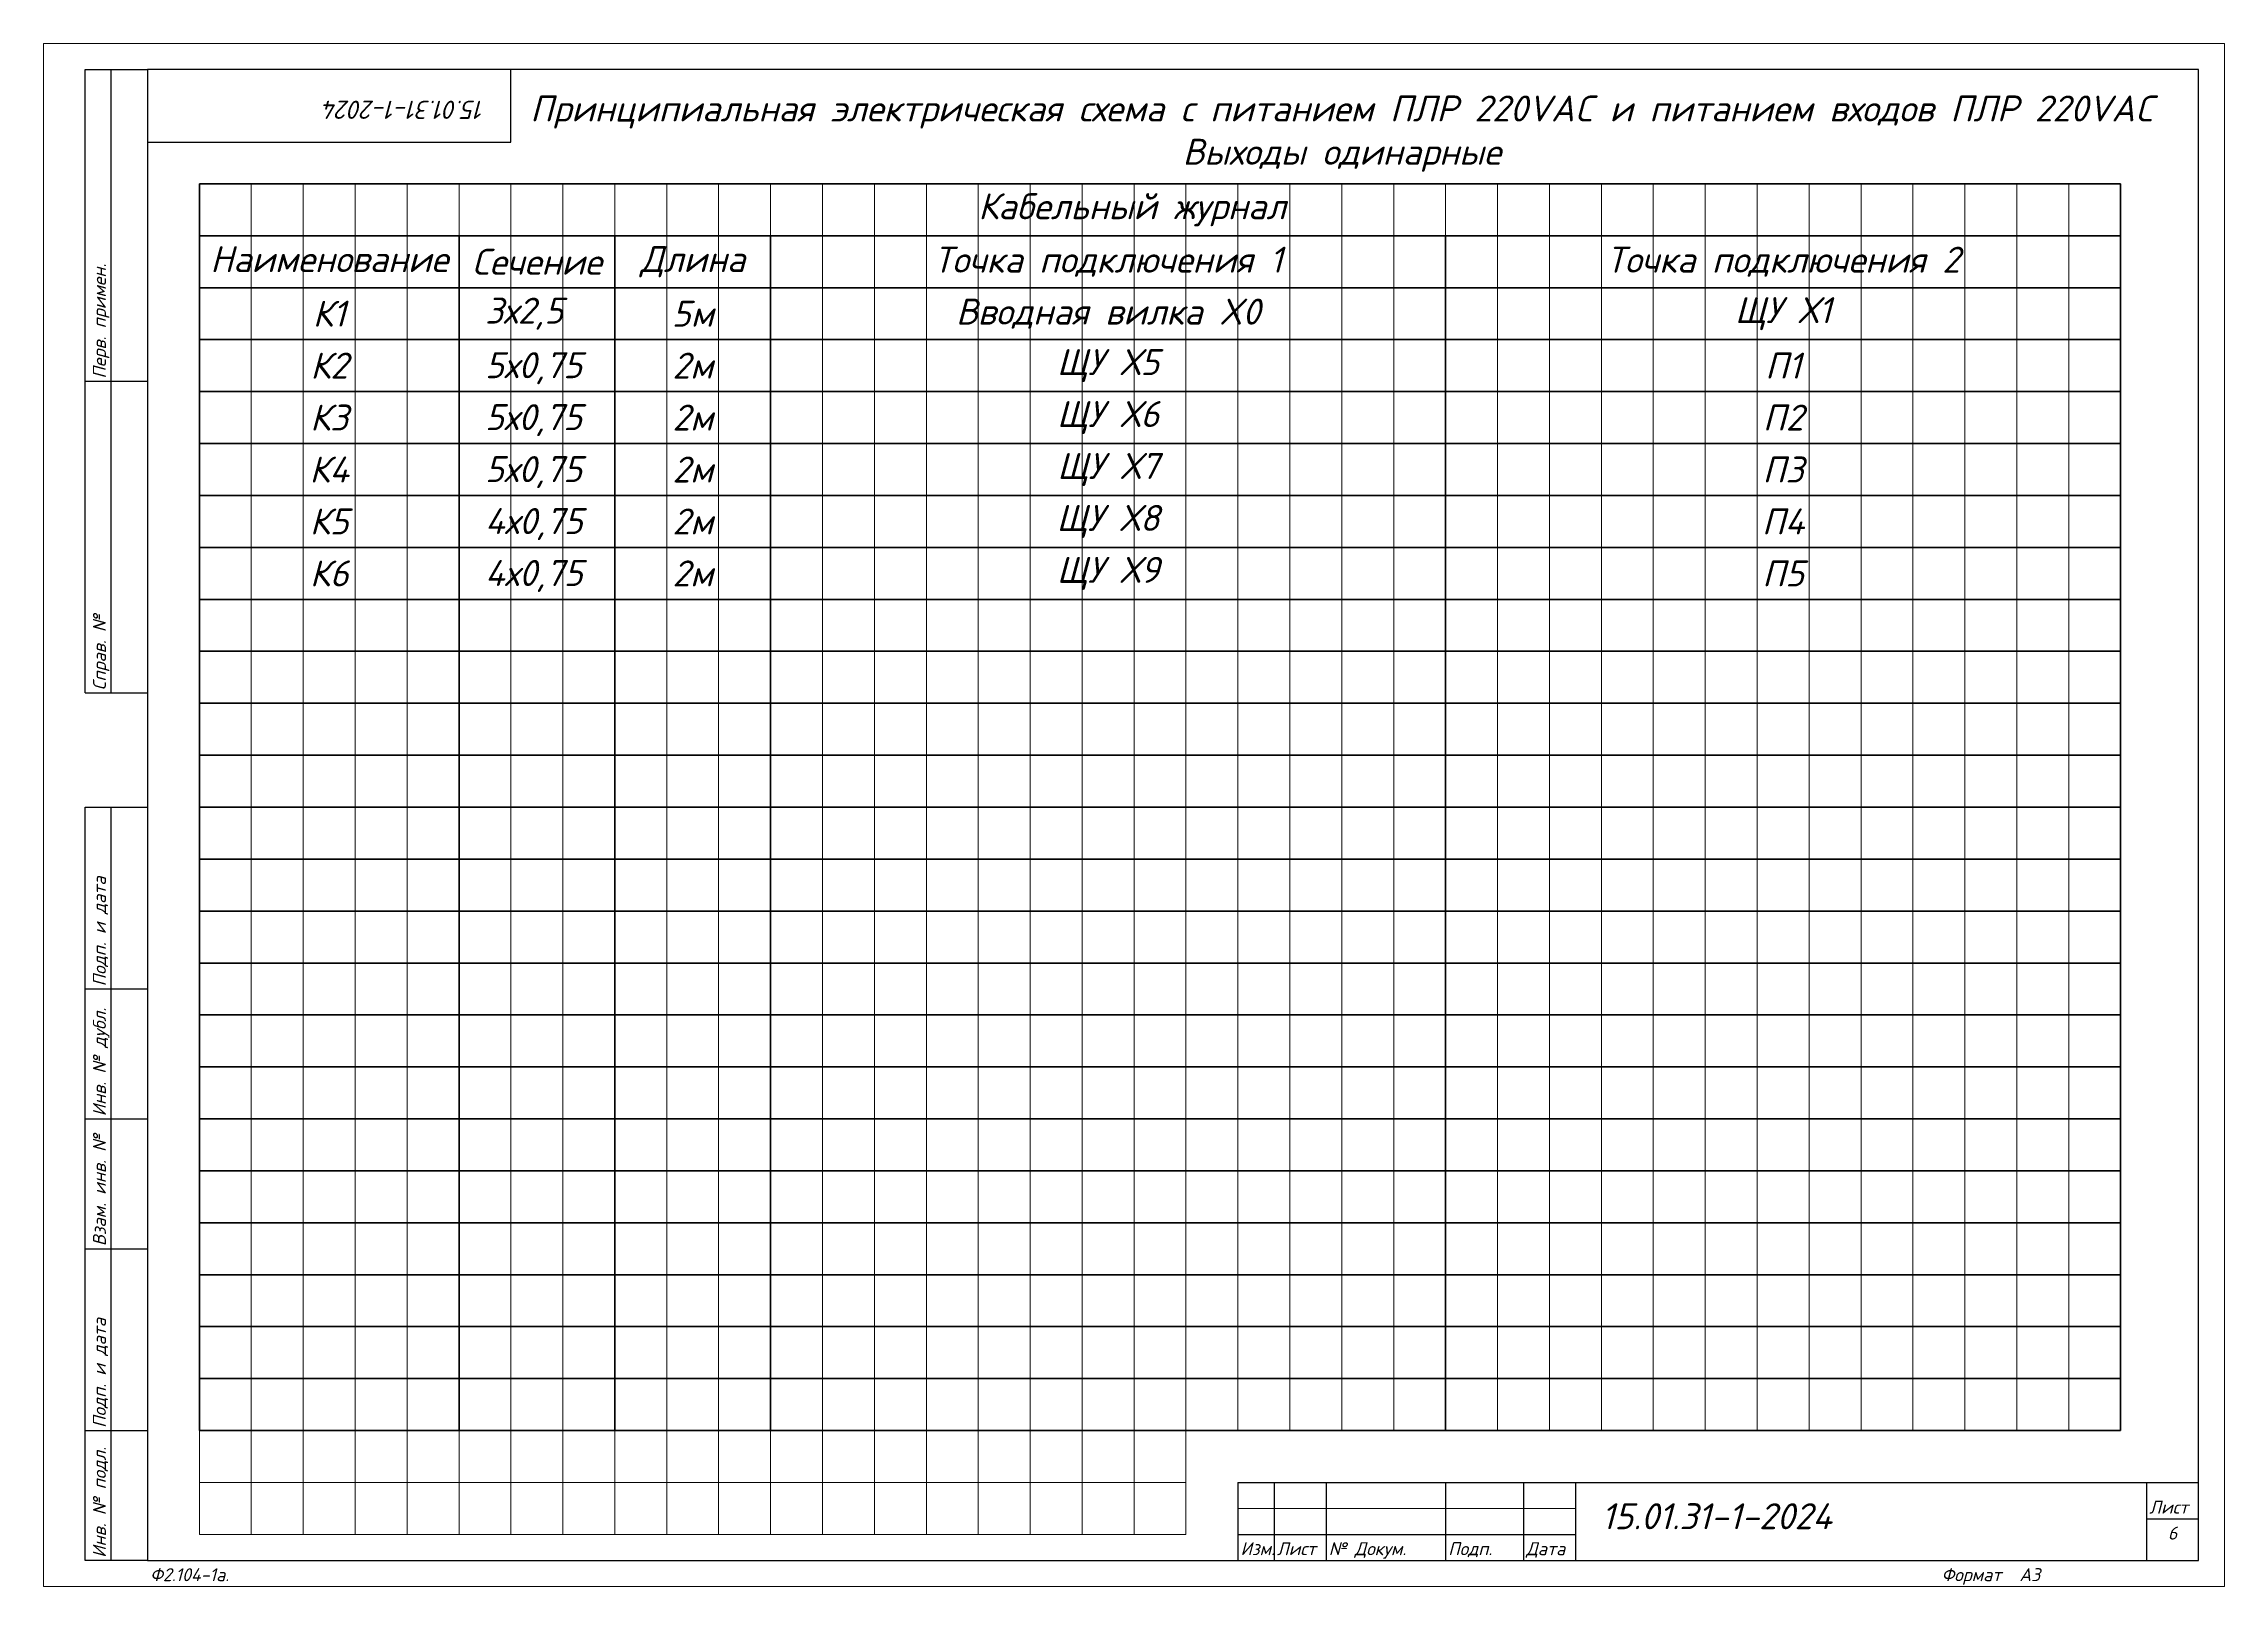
# Paper-space layout 'Эл6 (4)' of a CAD drawing. Header units: millimetres. Extents: x 0 to 420, y 0 to 297.
# The model-space entities are those that its viewports show. They can reach past a viewport. Long polylines and large blocks are cut down to what shows.
import ezdxf
from ezdxf.enums import TextEntityAlignment as Align

# ---------------------------------------------------------------- set-up
doc = ezdxf.new("R2010")
doc.units = ezdxf.units.MM
doc.layers.add('4', color=4, linetype='Continuous', lineweight=15)
doc.layers.add('Основная', color=7, linetype='Continuous', lineweight=30)
doc.layers.add('Привязки', color=2, linetype='Continuous', lineweight=0, plot=False, transparency=0.8)
doc.layers.add('рамка', color=253, linetype='Continuous', lineweight=5, transparency=0.8)
doc.styles.add('текст', font='isocpeui.ttf')

psp = doc.layouts.new('Эл6 (4)')

msp = doc.modelspace()

# ---------------------------------------------------------------- texts
at = {"layer": 'Основная', "char_height": 5, "style": 'текст'}
for s, width, gutter_width, heights, insert, attachment_point in [('Принципиальная электрическая схема с питанием ПЛР 220VAC и питанием входов ПЛР 220VAC\\PВыходы одинарные', 333.9398066, 200, [15.99579], (8250.0001, 289.99998), 2), ('Кабельный журнал', 61.6342055, 200, [9.9986], (8180, 268), 4), ('Наименование', 23, 200, [9.9986], (8055, 258.5), 5), ('Сечение', 23, 200, [9.9986], (8095, 258), 5), ('Длина', 23, 200, [9.9986], (8125, 258), 5), ('Точка подключения 1', 125.709665, 199.79134, [6.98908], (8205, 258), 5), ('Точка подключения 2', 125.709665, 199.79134, [6.98908], (8335, 258), 5), ('К1', 23, 200, [9.9986], (8055, 248), 5), ('3х2,5', 23, 200, [9.9986], (8085, 248), 4), ('5м', 23, 200, [9.9986], (8125, 248), 5), ('Вводная вилка X0', 125.709665, 199.79134, [6.98908], (8205, 248), 5), ('ЩУ Х1', 125.709665, 199.79134, [6.98908], (8335, 248), 5), ('К2', 23, 200, [9.9986], (8055, 238), 5), ('5х0,75', 23, 200, [9.9986], (8085, 237.5), 4), ('2м', 23, 200, [9.9986], (8125, 238), 5), ('ЩУ Х5', 125.709665, 199.79134, [6.98908], (8205, 238), 5), ('П1', 125.709665, 199.79134, [6.98908], (8335, 238), 5), ('ЩУ Х6', 125.709665, 199.79134, [6.98908], (8205, 228), 5), ('К3', 23, 200, [9.9986], (8055, 228), 5), ('5х0,75', 29.4956206, 200, [13.36511], (8085, 227.5), 4), ('2м', 23, 200, [9.9986], (8125, 228), 5), ('П2', 125.709665, 199.79134, [6.98908], (8335, 228), 5), ('К4', 23, 200, [9.9986], (8055, 218), 5), ('5х0,75', 29.5088066, 200, [13.8539], (8085, 217.5), 4), ('2м', 23, 200, [9.9986], (8125, 218), 5), ('ЩУ Х7', 125.709665, 199.79134, [6.98908], (8205, 218), 5), ('П3', 125.709665, 199.79134, [6.98908], (8335, 218), 5), ('К5', 23, 200, [9.9986], (8055, 208), 5), ('4х0,75', 23, 200, [9.9986], (8085, 207.5), 4), ('2м', 23, 200, [9.9986], (8125, 208), 5), ('ЩУ Х8', 125.709665, 199.79134, [6.98908], (8205, 208), 5), ('П4', 125.709665, 199.79134, [6.98908], (8335, 208), 5), ('К6', 23, 200, [9.9986], (8055, 198), 5), ('4х0,75', 23, 200, [9.9986], (8085, 197.5), 4), ('2м', 23, 200, [9.9986], (8125, 198), 5), ('ЩУ Х9', 125.709665, 199.79134, [6.98908], (8205, 198), 5), ('П5', 125.709665, 199.79134, [6.98908], (8335, 198), 5)]:
    msp.add_mtext_dynamic_manual_height_columns(s, width=width, gutter_width=gutter_width, heights=heights, dxfattribs=dict(at, insert=insert, attachment_point=attachment_point))

# ---------------------------------------------------------------- blocks, each defined once
blk = doc.blocks.new('*U110')
for p, q in [((8, 232), (8, 292)), ((8, 292), (20, 292)), ((13, 232), (13, 292)), ((90, 292), (90, 292)), ((90, 292), (90, 292)), ((90, 278), (90, 292)), ((90, 292), (90, 292)), ((90, 292), (90, 292)), ((90, 292), (90, 292)), ((20, 278), (90, 278)), ((8, 232), (20, 232)), ((8, 172), (8, 232)), ((13, 172), (13, 232)), ((8, 172), (20, 172)), ((8, 115), (8, 150)), ((8, 150), (20, 150)), ((13, 115), (13, 150)), ((8, 90), (8, 115)), ((8, 115), (20, 115)), ((13, 90), (13, 115)), ((8, 65), (8, 90)), ((8, 90), (20, 90)), ((13, 65), (13, 90)), ((8, 30), (8, 65)), ((8, 65), (20, 65)), ((13, 30), (13, 65)), ((8, 5), (8, 30)), ((8, 30), (20, 30)), ((13, 5), (13, 30)), ((230, 20), (415, 20)), ((230, 20), (230, 5)), ((237, 20), (237, 5)), ((247, 20), (247, 5)), ((270, 20), (270, 5)), ((285, 20), (285, 5)), ((295, 20), (295, 5)), ((405, 20), (405, 5)), ((415, 20), (415, 20)), ((415, 20), (415, 20)), ((405, 13), (415, 13)), ((230, 10), (295, 10)), ((20, 5), (8, 5)), ((230, 5), (295, 5)), ((415, 5), (415, 5)), ((415, 5), (415, 5)), ((415, 5), (415, 5)), ((415, 5), (415, 5)), ((415, 5), (415, 5)), ((415, 5), (415, 5)), ((415, 5), (415, 5))]:
    blk.add_line(p, q)
blk.add_lwpolyline([(20, 5), (415, 5), (415, 292), (20, 292)], close=True)
at = {"layer": '4'}
for p, q in [((230, 15), (295, 15)), ((415, 5), (415, 5)), ((415, 5), (415, 5)), ((415, 5), (415, 5)), ((415, 5), (415, 5)), ((415, 5), (415, 5)), ((415, 5), (415, 5)), ((415, 5), (415, 5)), ((415, 5), (415, 5)), ((415, 5), (415, 5))]:
    blk.add_line(p, q, dxfattribs=at)
at = {"layer": 'Привязки'}
blk.add_lwpolyline([(0, 0), (420, 0), (420, 297), (0, 297)], close=True, dxfattribs=at)
at = {"layer": 'рамка'}
blk.add_lwpolyline([(0, 297), (420, 297), (420, 0), (0, 0)], close=True, dxfattribs=at)
at = {"style": 'текст'}
for s, p in [('Перв. примен.', (12, 232.5)), ('Справ. №', (12, 172.5)), ('Подп. и дата', (12, 115.5)), ('Инв. № дубл.', (12, 90.5)), ('Взам. инв. №', (12, 65.5)), ('Подп. и дата', (12, 30.5)), ('Инв. № подл.', (12, 5.5))]:
    blk.add_text(s, height=2.5, rotation=90, dxfattribs=at).set_placement(p)
for s, height, p in [('Лист', 2.5, (405.5, 14)), ('Изм.', 2.5, (230.5, 6)), ('Лист', 2.5, (237.5, 6)), ('№ Докум.', 2.5, (247.5, 6)), ('Подп.', 2.5, (270.5, 6)), ('Дата', 2.5, (285.5, 6)), ('Ф2.104-1.', 0.005, (20, 4.99)), ('Разраб.', 0.0000135, (415, 5)), ('Пров.', 0.0000135, (415, 5)), ('Т.контр.', 0.0000135, (415, 5)), ('Н.контр.', 0.0000135, (415, 5)), ('Утв.', 0.0000135, (415, 5)), ('Лит.', 0.0000135, (415, 5)), ('Масса', 0.0000135, (415, 5)), ('Масштаб', 0.0000135, (415, 5)), ('Листов', 0.0000135, (415, 5)), ('Ф2.104-1а.', 2.5, (20.5, 1)), ('Формат', 2.5, (365.5, 1)), ('А3', 2.5, (380.5, 1)), ('А4', 0.025, (419.61, 0.01)), ('А2', 0.00833, (419.87, 0)), ('А1', 0.00625, (419.9, 0)), ('А0', 0.005, (419.92, 0))]:
    blk.add_text(s, height=height, dxfattribs=at).set_placement(p)
for tag, p, height in [('12', (90, 292), 0.00000373), ('13', (90, 292), 0.00000373), ('27', (90, 292), 0.00000522), ('29', (105, 249), 3.5), ('ИЗМ2', (230.5, 16), 2.5), ('ЛИСТИЗМ2', (237.5, 16), 2.5), ('№ДОКУМИЗМ2', (247.5, 16), 2.5), ('28', (415, 20), 0.0000438), ('ИЗМ1', (230.5, 11), 2.5), ('ЛИСТИЗМ1', (237.5, 11), 2.5), ('№ДОКУМИЗМ1', (247.5, 11), 2.5), ('ПОДПИЗМ1', (270.5, 11), 2.5), ('ДАТАИЗМ1', (285.5, 11), 2.5), ('ДАТАНКОНТР', (285.5, 11), 2.5), ('ОБОЗНАЧЕНИЕ', (300, 11), 5), ('ДАТАУТВ', (285.5, 6), 2.5), ('РАЗРАБ', (415, 5), 0.0000135), ('ЛИСТОВ', (415, 5), 0.0000135), ('ПРОВ', (415, 5), 0.0000135), ('ТКОНТР', (415, 5), 0.0000135), ('НКОНТР', (415, 5), 0.0000135), ('УТВ', (415, 5), 0.0000135), ('10', (415, 5), 0.0000135), ('11', (415, 5), 0.0000135), ('ПОДПИЗМ2', (415, 5), 0.0000135), ('ДАТАИЗМ2', (415, 5), 0.0000135), ('ИЗМ3', (415, 5), 0.0000135), ('ЛИСТИЗМ3', (415, 5), 0.0000135), ('№ДОКУМИЗМ3', (415, 5), 0.0000135), ('ПОДПИЗМ3', (415, 5), 0.0000135), ('ДАТАИЗМ3', (415, 5), 0.0000135), ('ИЗМ4', (415, 5), 0.0000135), ('ЛИСТИЗМ4', (415, 5), 0.0000135), ('№ДОКУМИЗМ4', (415, 5), 0.0000135), ('ПОДПИЗМ4', (415, 5), 0.0000135), ('ДАТАИЗМ4', (415, 5), 0.0000135), ('ДАТАРАЗРАБ', (415, 5), 0.0000135), ('ДАТАПРОВ', (415, 5), 0.0000135), ('ДАТАТКОНТР', (415, 5), 0.0000135)]:
    blk.add_attdef(tag, p, '', height=height, dxfattribs=at)
for tag, p, height, rotation in [('ОБОЗНАЧЕНИЕ-ВЕРХ', (85, 286), 3.5, 180), ('ПРИМЕНЯЕМОСТЬ', (19, 232.5), 2.5, 90), ('СПРАВ№', (19, 172.5), 2.5, 90), ('ДАТАУЧЁТАДУБЛ', (19, 115.5), 2.5, 90), ('ИНВ№ДУБЛ', (19, 90.5), 2.5, 90), ('ВЗАМИНВ№', (19, 65.5), 2.5, 90), ('ДАТАУЧЁТА', (19, 30.5), 2.5, 90), ('ИНВ№ПОДЛ', (19, 5.5), 2.5, 90)]:
    blk.add_attdef(tag, p, '', height=height, rotation=rotation, dxfattribs=at)
blk.add_attdef('30', text='', height=5, dxfattribs=at).set_placement((355, 34), align=Align.MIDDLE)
for tag, height, p in [('ЛИСТ', 2.5, (410, 9)), ('НАИМЕНОВАНИЕ1', 0.000027, (415, 5)), ('НАИМЕНОВАНИЕ2', 0.0000189, (415, 5)), ('НАИМЕНОВАНИЕ3', 0.0000189, (415, 5)), ('НАИМЕНОВАНИЕ4', 0.0000135, (415, 5)), ('МАССА', 0.0000189, (415, 5)), ('МАСШТАБ', 0.0000189, (415, 5)), ('МАТЕРИАЛ1', 0.0000135, (415, 5)), ('МАТЕРИАЛ2', 0.0000135, (415, 5)), ('МАТЕРИАЛ3', 0.0000135, (415, 5)), ('ПРЕДПРИЯТИЕ1', 0.0000189, (415, 5)), ('ПРЕДПРИЯТИЕ2', 0.0000189, (415, 5)), ('ПРЕДПРИЯТИЕ3', 0.0000189, (415, 5))]:
    blk.add_attdef(tag, text='', height=height, dxfattribs=at).set_placement(p, align=Align.CENTER)
for tag in ['ЛИТЕРА', 'ЛИТЕРА2', 'ЛИТЕРА3']:
    blk.add_attdef(tag, text='', height=0.0000135, dxfattribs=at).set_placement((415, 5), align=Align.RIGHT)
for tag in ['ИНДЕКС', 'ИНДЕКС2', 'ИНДЕКС3']:
    blk.add_attdef(tag, text='', height=0.0000135, dxfattribs=at).set_placement((415, 5), align=Align.TOP_LEFT)
blk = doc.blocks.new('*U109')
for p, q in [((8, 232), (8, 292)), ((8, 292), (20, 292)), ((13, 232), (13, 292)), ((90, 292), (90, 292)), ((90, 292), (90, 292)), ((90, 278), (90, 292)), ((90, 292), (90, 292)), ((90, 292), (90, 292)), ((90, 292), (90, 292)), ((20, 278), (90, 278)), ((8, 232), (20, 232)), ((8, 172), (8, 232)), ((13, 172), (13, 232)), ((8, 172), (20, 172)), ((8, 115), (8, 150)), ((8, 150), (20, 150)), ((13, 115), (13, 150)), ((8, 90), (8, 115)), ((8, 115), (20, 115)), ((13, 90), (13, 115)), ((8, 65), (8, 90)), ((8, 90), (20, 90)), ((13, 65), (13, 90)), ((8, 30), (8, 65)), ((8, 65), (20, 65)), ((13, 30), (13, 65)), ((230, 60), (415, 60)), ((230, 60), (230, 5)), ((237, 60), (237, 35)), ((247, 60), (247, 5)), ((270, 60), (270, 5)), ((285, 60), (285, 5)), ((295, 60), (295, 5)), ((415, 60), (415, 60)), ((415, 60), (415, 60)), ((295, 45), (415, 45)), ((365, 45), (365, 20)), ((380, 45), (380, 25)), ((397, 45), (397, 25)), ((230, 40), (295, 40)), ((365, 40), (415, 40)), ((230, 35), (295, 35)), ((8, 5), (8, 30)), ((8, 30), (20, 30)), ((13, 5), (13, 30)), ((365, 25), (415, 25)), ((385, 25), (385, 20)), ((295, 20), (415, 20)), ((365, 20), (365, 5)), ((20, 5), (8, 5))]:
    blk.add_line(p, q)
blk.add_lwpolyline([(20, 5), (415, 5), (415, 292), (20, 292)], close=True)
at = {"layer": '4'}
for p, q in [((230, 55), (295, 55)), ((230, 50), (295, 50)), ((230, 45), (295, 45)), ((370, 40), (370, 25)), ((375, 40), (375, 25)), ((230, 30), (295, 30)), ((230, 25), (295, 25)), ((230, 20), (295, 20)), ((230, 15), (295, 15)), ((230, 10), (295, 10))]:
    blk.add_line(p, q, dxfattribs=at)
at = {"layer": 'Привязки'}
blk.add_lwpolyline([(0, 0), (420, 0), (420, 297), (0, 297)], close=True, dxfattribs=at)
at = {"layer": 'рамка'}
blk.add_lwpolyline([(0, 297), (420, 297), (420, 0), (0, 0)], close=True, dxfattribs=at)
at = {"style": 'текст'}
for s, p in [('Перв. примен.', (12, 232.5)), ('Справ. №', (12, 172.5)), ('Подп. и дата', (12, 115.5)), ('Инв. № дубл.', (12, 90.5)), ('Взам. инв. №', (12, 65.5)), ('Подп. и дата', (12, 30.5)), ('Инв. № подл.', (12, 5.5))]:
    blk.add_text(s, height=2.5, rotation=90, dxfattribs=at).set_placement(p)
for s, height, p in [('Лит.', 2.5, (365.5, 41)), ('Масса', 2.5, (380.5, 41)), ('Масштаб', 2.5, (397.5, 41)), ('Изм.', 2.5, (230.5, 36)), ('Лист', 2.5, (237.5, 36)), ('№ Докум.', 2.5, (247.5, 36)), ('Подп.', 2.5, (270.5, 36)), ('Дата', 2.5, (285.5, 36)), ('Разраб.', 2.5, (230.5, 31)), ('Пров.', 2.5, (230.5, 26)), ('Т.контр.', 2.5, (230.5, 21)), ('Лист', 2.5, (365.5, 21)), ('Листов', 2.5, (385.5, 21)), ('Н.контр.', 2.5, (230.5, 11)), ('Утв.', 2.5, (230.5, 6)), ('Ф2.104-1а.', 0.005, (20, 4.99)), ('Ф2.104-1.', 2.5, (20.5, 1)), ('Формат', 2.5, (365.5, 1)), ('А3', 2.5, (380.5, 1)), ('А4', 0.025, (419.61, 0.01)), ('А2', 0.00833, (419.87, 0)), ('А1', 0.00625, (419.9, 0)), ('А0', 0.005, (419.92, 0))]:
    blk.add_text(s, height=height, dxfattribs=at).set_placement(p)
for tag, p, height in [('12', (90, 292), 0.00000373), ('13', (90, 292), 0.00000373), ('27', (90, 292), 0.00000522), ('29', (105, 279), 3.5), ('28', (415, 60), 0.0000438), ('ИЗМ4', (230.5, 56), 2.5), ('ЛИСТИЗМ4', (237.5, 56), 2.5), ('№ДОКУМИЗМ4', (247.5, 56), 2.5), ('ПОДПИЗМ4', (270.5, 56), 2.5), ('ДАТАИЗМ4', (285.5, 56), 2.5), ('ОБОЗНАЧЕНИЕ', (300, 51), 5), ('ИЗМ3', (230.5, 51), 2.5), ('ЛИСТИЗМ3', (237.5, 51), 2.5), ('№ДОКУМИЗМ3', (247.5, 51), 2.5), ('ПОДПИЗМ3', (270.5, 51), 2.5), ('ДАТАИЗМ3', (285.5, 51), 2.5), ('ИЗМ2', (230.5, 46), 2.5), ('ЛИСТИЗМ2', (237.5, 46), 2.5), ('№ДОКУМИЗМ2', (247.5, 46), 2.5), ('ПОДПИЗМ2', (270.5, 46), 2.5), ('ДАТАИЗМ2', (285.5, 46), 2.5), ('ИЗМ1', (230.5, 41), 2.5), ('ЛИСТИЗМ1', (237.5, 41), 2.5), ('№ДОКУМИЗМ1', (247.5, 41), 2.5), ('ПОДПИЗМ1', (270.5, 41), 2.5), ('ДАТАИЗМ1', (285.5, 41), 2.5), ('РАЗРАБ', (247.5, 31), 2.5), ('ДАТАРАЗРАБ', (285.5, 31), 2.5), ('ПРОВ', (247.5, 26), 2.5), ('ДАТАПРОВ', (285.5, 26), 2.5), ('ТКОНТР', (247.5, 21), 2.5), ('ДАТАТКОНТР', (285.5, 21), 2.5), ('ЛИСТОВ', (400.5, 21), 2.5), ('10', (230.5, 16), 2.5), ('11', (247.5, 16), 2.5), ('НКОНТР', (247.5, 11), 2.5), ('ДАТАНКОНТР', (285.5, 11), 2.5), ('УТВ', (247.5, 6), 2.5), ('ДАТАУТВ', (285.5, 6), 2.5)]:
    blk.add_attdef(tag, p, '', height=height, dxfattribs=at)
for tag, p, height, rotation in [('ОБОЗНАЧЕНИЕ-ВЕРХ', (85, 286), 3.5, 180), ('ПРИМЕНЯЕМОСТЬ', (19, 232.5), 2.5, 90), ('СПРАВ№', (19, 172.5), 2.5, 90), ('ДАТАУЧЁТАДУБЛ', (19, 115.5), 2.5, 90), ('ИНВ№ДУБЛ', (19, 90.5), 2.5, 90), ('ВЗАМИНВ№', (19, 65.5), 2.5, 90), ('ДАТАУЧЁТА', (19, 30.5), 2.5, 90), ('ИНВ№ПОДЛ', (19, 5.5), 2.5, 90)]:
    blk.add_attdef(tag, p, '', height=height, rotation=rotation, dxfattribs=at)
blk.add_attdef('30', text='', height=5, dxfattribs=at).set_placement((355, 64), align=Align.MIDDLE)
for tag, height, p in [('НАИМЕНОВАНИЕ1', 5, (330, 36)), ('НАИМЕНОВАНИЕ2', 3.5, (330, 31)), ('МАССА', 3.5, (388.5, 31)), ('МАСШТАБ', 3.5, (406, 31)), ('НАИМЕНОВАНИЕ3', 3.5, (330, 26)), ('НАИМЕНОВАНИЕ4', 2.5, (330, 21)), ('ЛИСТ', 2.5, (380.5, 21)), ('МАТЕРИАЛ1', 2.5, (330, 16)), ('ПРЕДПРИЯТИЕ1', 3.5, (390, 16)), ('МАТЕРИАЛ2', 2.5, (330, 11)), ('ПРЕДПРИЯТИЕ2', 3.5, (390, 11)), ('МАТЕРИАЛ3', 2.5, (330, 6)), ('ПРЕДПРИЯТИЕ3', 3.5, (390.02, 6))]:
    blk.add_attdef(tag, text='', height=height, dxfattribs=at).set_placement(p, align=Align.CENTER)
for tag, p in [('ЛИТЕРА', (367.5, 31)), ('ЛИТЕРА2', (372.5, 31)), ('ЛИТЕРА3', (377.5, 31))]:
    blk.add_attdef(tag, text='', height=2.5, dxfattribs=at).set_placement(p, align=Align.RIGHT)
for tag, p in [('ИНДЕКС', (367.5, 31)), ('ИНДЕКС2', (372.5, 31)), ('ИНДЕКС3', (377.5, 31))]:
    blk.add_attdef(tag, text='', height=2.5, dxfattribs=at).set_placement(p, align=Align.TOP_LEFT)

# ---------------------------------------------------------------- linework, layer by layer
at = {"layer": 'Основная'}
for p, q in [((8030, 273), (8400, 273)), ((8030, 263), (8030, 273)), ((8400, 273), (8400, 263)), ((8400, 263), (8030, 263)), ((8030, 263), (8030, 33)), ((8080, 263), (8080, 33)), ((8110, 263), (8110, 33)), ((8140, 263), (8140, 33)), ((8270, 263), (8270, 253)), ((8400, 33), (8400, 263)), ((8030, 253), (8400, 253)), ((8270, 253), (8270, 33)), ((8030, 243), (8400, 243)), ((8030, 233), (8400, 233)), ((8030, 223), (8400, 223)), ((8030, 213), (8400, 213)), ((8030, 203), (8400, 203)), ((8030, 193), (8400, 193)), ((8030, 183), (8400, 183)), ((8030, 173), (8400, 173)), ((8030, 163), (8400, 163)), ((8030, 153), (8400, 153)), ((8030, 143), (8400, 143)), ((8030, 133), (8400, 133)), ((8030, 123), (8400, 123)), ((8030, 113), (8400, 113)), ((8030, 103), (8400, 103)), ((8030, 93), (8400, 93)), ((8030, 83), (8400, 83)), ((8030, 73), (8400, 73)), ((8030, 63), (8400, 63)), ((8030, 53), (8400, 53)), ((8030, 43), (8400, 43)), ((8030, 33), (8400, 33))]:
    msp.add_line(p, q, dxfattribs=at)
at = {"layer": 'Привязки'}
for p, q in [((8030, 273), (8400, 273)), ((8030, 13), (8030, 273)), ((8040, 273), (8040, 13)), ((8050, 273), (8050, 13)), ((8060, 273), (8060, 13)), ((8070, 273), (8070, 13)), ((8080, 273), (8080, 13)), ((8090, 273), (8090, 13)), ((8100, 273), (8100, 13)), ((8110, 273), (8110, 13)), ((8120, 273), (8120, 13)), ((8130, 273), (8130, 13)), ((8140, 273), (8140, 13)), ((8150, 273), (8150, 13)), ((8160, 273), (8160, 13)), ((8170, 273), (8170, 13)), ((8180, 273), (8180, 13)), ((8190, 273), (8190, 13)), ((8200, 273), (8200, 13)), ((8210, 273), (8210, 13)), ((8220, 273), (8220, 33)), ((8230, 273), (8230, 33)), ((8240, 273), (8240, 33)), ((8250, 273), (8250, 33)), ((8260, 273), (8260, 33)), ((8270, 273), (8270, 33)), ((8280, 273), (8280, 33)), ((8290, 273), (8290, 33)), ((8300, 273), (8300, 33)), ((8310, 273), (8310, 33)), ((8320, 273), (8320, 33)), ((8330, 273), (8330, 33)), ((8340, 273), (8340, 33)), ((8350, 273), (8350, 33)), ((8360, 273), (8360, 33)), ((8370, 273), (8370, 33)), ((8380, 273), (8380, 33)), ((8390, 273), (8390, 33)), ((8400, 273), (8400, 33)), ((8030, 263), (8400, 263)), ((8030, 253), (8400, 253)), ((8030, 243), (8400, 243)), ((8030, 233), (8400, 233)), ((8030, 223), (8400, 223)), ((8030, 213), (8400, 213)), ((8030, 203), (8400, 203)), ((8030, 193), (8400, 193)), ((8030, 183), (8400, 183)), ((8030, 173), (8400, 173)), ((8030, 163), (8400, 163)), ((8030, 153), (8400, 153)), ((8030, 143), (8400, 143)), ((8030, 133), (8400, 133)), ((8030, 123), (8400, 123)), ((8030, 113), (8400, 113)), ((8030, 103), (8400, 103)), ((8030, 93), (8400, 93)), ((8030, 83), (8400, 83)), ((8030, 73), (8400, 73)), ((8030, 63), (8400, 63)), ((8030, 53), (8400, 53)), ((8030, 43), (8400, 43)), ((8030, 33), (8220, 33)), ((8400, 33), (8220, 33)), ((8220, 33), (8220, 13)), ((8030, 23), (8220, 23)), ((8220, 13), (8030, 13))]:
    msp.add_line(p, q, dxfattribs=at)

# ---------------------------------------------------------------- block references
ref = msp.add_blockref('*U110', (7580, 300))
ref.add_attrib('ОБОЗНАЧЕНИЕ', '15.01.31', (7880, 311), dxfattribs={"height": 5, "style": 'текст'})
ref.add_attrib('ОБОЗНАЧЕНИЕ-ВЕРХ', '15.01.31', (7665, 586), dxfattribs={"height": 5, "rotation": 180, "style": 'текст'})
ref.add_attrib('НАИМЕНОВАНИЕ1', 'Система', dxfattribs={"height": 0.0000189, "style": 'текст'}).set_placement((7994.99954, 305.00017), align=Align.CENTER)
ref.add_attrib('НАИМЕНОВАНИЕ2', 'автоматического управления', dxfattribs={"height": 0.0000189, "style": 'текст'}).set_placement((7994.99954, 305.00014), align=Align.CENTER)
ref.add_attrib('НАИМЕНОВАНИЕ3', 'уровнем', dxfattribs={"height": 0.0000189, "style": 'текст'}).set_placement((7994.99954, 305.00011), align=Align.CENTER)
ref.add_attrib('РАЗРАБ', 'Соловьев И. П.', (7994.99909, 305.00014), dxfattribs={"height": 0.0000108, "style": 'текст'})
ref.add_attrib('ЛИСТОВ', '3', (7994.99992, 305.00009), dxfattribs={"height": 0.0000135, "style": 'текст'})
ref.add_attrib('ЛИСТ', '5', dxfattribs={"height": 2.5, "style": 'текст'}).set_placement((7990, 309), align=Align.CENTER)
ref.add_attrib('МАТЕРИАЛ2', 'Принципиальная электрическая схема', dxfattribs={"height": 0.0000135, "style": 'текст'}).set_placement((7994.99954, 305.00003), align=Align.CENTER)
ref.add_attrib('ПРЕДПРИЯТИЕ1', 'ФГБОУ ДПО "Институт', dxfattribs={"height": 0.0000108, "style": 'текст'}).set_placement((7994.99986, 305.00006), align=Align.CENTER)
ref.add_attrib('ПРЕДПРИЯТИЕ2', 'развития профессионального', dxfattribs={"height": 0.0000108, "style": 'текст'}).set_placement((7994.99986, 305.00003), align=Align.CENTER)
ref.add_attrib('ПРЕДПРИЯТИЕ3', 'образования"', dxfattribs={"height": 0.0000108, "style": 'текст'}).set_placement((7994.99986, 305.00001), align=Align.CENTER)
ref = msp.add_blockref('*U110', (8000, 300))
ref.add_attrib('ОБОЗНАЧЕНИЕ', '15.01.31', (8300, 311), dxfattribs={"height": 5, "style": 'текст'})
ref.add_attrib('ОБОЗНАЧЕНИЕ-ВЕРХ', '15.01.31', (8085, 586), dxfattribs={"height": 5, "rotation": 180, "style": 'текст'})
ref.add_attrib('НАИМЕНОВАНИЕ1', 'Система', dxfattribs={"height": 0.0000189, "style": 'текст'}).set_placement((8414.99954, 305.00017), align=Align.CENTER)
ref.add_attrib('НАИМЕНОВАНИЕ2', 'автоматического управления', dxfattribs={"height": 0.0000189, "style": 'текст'}).set_placement((8414.99954, 305.00014), align=Align.CENTER)
ref.add_attrib('НАИМЕНОВАНИЕ3', 'уровнем', dxfattribs={"height": 0.0000189, "style": 'текст'}).set_placement((8414.99954, 305.00011), align=Align.CENTER)
ref.add_attrib('РАЗРАБ', 'Соловьев И. П.', (8414.99909, 305.00014), dxfattribs={"height": 0.0000108, "style": 'текст'})
ref.add_attrib('ЛИСТОВ', '3', (8414.99992, 305.00009), dxfattribs={"height": 0.0000135, "style": 'текст'})
ref.add_attrib('ЛИСТ', '6', dxfattribs={"height": 2.5, "style": 'текст'}).set_placement((8410, 309), align=Align.CENTER)
ref.add_attrib('МАТЕРИАЛ2', 'Принципиальная электрическая схема', dxfattribs={"height": 0.0000135, "style": 'текст'}).set_placement((8414.99954, 305.00003), align=Align.CENTER)
ref.add_attrib('ПРЕДПРИЯТИЕ1', 'ФГБОУ ДПО "Институт', dxfattribs={"height": 0.0000108, "style": 'текст'}).set_placement((8414.99986, 305.00006), align=Align.CENTER)
ref.add_attrib('ПРЕДПРИЯТИЕ2', 'развития профессионального', dxfattribs={"height": 0.0000108, "style": 'текст'}).set_placement((8414.99986, 305.00003), align=Align.CENTER)
ref.add_attrib('ПРЕДПРИЯТИЕ3', 'образования"', dxfattribs={"height": 0.0000108, "style": 'текст'}).set_placement((8414.99986, 305.00001), align=Align.CENTER)
ref = msp.add_blockref('*U109', (8420, 300))
ref.add_attrib('ОБОЗНАЧЕНИЕ', '15.01.31-1-2024', (8720, 351), dxfattribs={"height": 5, "style": 'текст'})
ref.add_attrib('ОБОЗНАЧЕНИЕ-ВЕРХ', '15.01.31-1-2024', (8505, 586), dxfattribs={"height": 3.5, "rotation": 180, "style": 'текст'})
ref.add_attrib('НАИМЕНОВАНИЕ1', 'Система', dxfattribs={"height": 3.5, "style": 'текст'}).set_placement((8750, 336), align=Align.CENTER)
ref.add_attrib('НАИМЕНОВАНИЕ2', 'автоматического управления', dxfattribs={"height": 3.5, "style": 'текст'}).set_placement((8750, 331), align=Align.CENTER)
ref.add_attrib('НАИМЕНОВАНИЕ3', 'уровнем', dxfattribs={"height": 3.5, "style": 'текст'}).set_placement((8750, 326), align=Align.CENTER)
ref.add_attrib('РАЗРАБ', 'Соловьев И. П.', (8667.5, 331), dxfattribs={"height": 2, "style": 'текст'})
ref.add_attrib('ЛИСТОВ', '6', (8820.5, 321), dxfattribs={"height": 2.5, "style": 'текст'})
ref.add_attrib('ЛИСТ', '1', dxfattribs={"height": 2.5, "style": 'текст'}).set_placement((8800.5, 321), align=Align.CENTER)
ref.add_attrib('МАТЕРИАЛ2', 'Принципиальная электрическая схема', dxfattribs={"height": 2.5, "style": 'текст'}).set_placement((8750, 311), align=Align.CENTER)
ref.add_attrib('ПРЕДПРИЯТИЕ1', 'ФГБОУ ДПО "Институт', dxfattribs={"height": 2, "style": 'текст'}).set_placement((8810, 316), align=Align.CENTER)
ref.add_attrib('ПРЕДПРИЯТИЕ2', 'развития профессионального', dxfattribs={"height": 2, "style": 'текст'}).set_placement((8810, 311), align=Align.CENTER)
ref.add_attrib('ПРЕДПРИЯТИЕ3', 'образования"', dxfattribs={"height": 2, "style": 'текст'}).set_placement((8810.02045, 306), align=Align.CENTER)
ref = msp.add_blockref('*U110', (7580, 3))
ref.add_attrib('ОБОЗНАЧЕНИЕ', '15.01.31-1-2024', (7880, 14), dxfattribs={"height": 5, "style": 'текст'})
ref.add_attrib('ОБОЗНАЧЕНИЕ-ВЕРХ', '15.01.31-1-2024', (7665, 289), dxfattribs={"height": 3.5, "rotation": 180, "style": 'текст'})
ref.add_attrib('НАИМЕНОВАНИЕ1', 'Система', dxfattribs={"height": 0.0000189, "style": 'текст'}).set_placement((7994.99954, 8.00017), align=Align.CENTER)
ref.add_attrib('НАИМЕНОВАНИЕ2', 'автоматического управления', dxfattribs={"height": 0.0000189, "style": 'текст'}).set_placement((7994.99954, 8.00014), align=Align.CENTER)
ref.add_attrib('НАИМЕНОВАНИЕ3', 'уровнем', dxfattribs={"height": 0.0000189, "style": 'текст'}).set_placement((7994.99954, 8.00011), align=Align.CENTER)
ref.add_attrib('РАЗРАБ', 'Соловьев И. П.', (7994.99909, 8.00014), dxfattribs={"height": 0.0000108, "style": 'текст'})
ref.add_attrib('ЛИСТОВ', '3', (7994.99992, 8.00009), dxfattribs={"height": 0.0000135, "style": 'текст'})
ref.add_attrib('ЛИСТ', '5', dxfattribs={"height": 2.5, "style": 'текст'}).set_placement((7990, 12), align=Align.CENTER)
ref.add_attrib('МАТЕРИАЛ2', 'Принципиальная электрическая схема', dxfattribs={"height": 0.0000135, "style": 'текст'}).set_placement((7994.99954, 8.00003), align=Align.CENTER)
ref.add_attrib('ПРЕДПРИЯТИЕ1', 'ФГБОУ ДПО "Институт', dxfattribs={"height": 0.0000108, "style": 'текст'}).set_placement((7994.99986, 8.00006), align=Align.CENTER)
ref.add_attrib('ПРЕДПРИЯТИЕ2', 'развития профессионального', dxfattribs={"height": 0.0000108, "style": 'текст'}).set_placement((7994.99986, 8.00003), align=Align.CENTER)
ref.add_attrib('ПРЕДПРИЯТИЕ3', 'образования"', dxfattribs={"height": 0.0000108, "style": 'текст'}).set_placement((7994.99986, 8.00001), align=Align.CENTER)
ref = msp.add_blockref('*U110', (8000, 3))
ref.add_attrib('ОБОЗНАЧЕНИЕ', '15.01.31-1-2024', (8300, 14), dxfattribs={"height": 5, "style": 'текст'})
ref.add_attrib('ОБОЗНАЧЕНИЕ-ВЕРХ', '15.01.31-1-2024', (8085, 289), dxfattribs={"height": 3.5, "rotation": 180, "style": 'текст'})
ref.add_attrib('НАИМЕНОВАНИЕ1', 'Система', dxfattribs={"height": 0.0000189, "style": 'текст'}).set_placement((8414.99954, 8.00017), align=Align.CENTER)
ref.add_attrib('НАИМЕНОВАНИЕ2', 'автоматического управления', dxfattribs={"height": 0.0000189, "style": 'текст'}).set_placement((8414.99954, 8.00014), align=Align.CENTER)
ref.add_attrib('НАИМЕНОВАНИЕ3', 'уровнем', dxfattribs={"height": 0.0000189, "style": 'текст'}).set_placement((8414.99954, 8.00011), align=Align.CENTER)
ref.add_attrib('РАЗРАБ', 'Соловьев И. П.', (8414.99909, 8.00014), dxfattribs={"height": 0.0000108, "style": 'текст'})
ref.add_attrib('ЛИСТОВ', '3', (8414.99992, 8.00009), dxfattribs={"height": 0.0000135, "style": 'текст'})
ref.add_attrib('ЛИСТ', '6', dxfattribs={"height": 2.5, "style": 'текст'}).set_placement((8410, 12), align=Align.CENTER)
ref.add_attrib('МАТЕРИАЛ2', 'Принципиальная электрическая схема', dxfattribs={"height": 0.0000135, "style": 'текст'}).set_placement((8414.99954, 8.00003), align=Align.CENTER)
ref.add_attrib('ПРЕДПРИЯТИЕ1', 'ФГБОУ ДПО "Институт', dxfattribs={"height": 0.0000108, "style": 'текст'}).set_placement((8414.99986, 8.00006), align=Align.CENTER)
ref.add_attrib('ПРЕДПРИЯТИЕ2', 'развития профессионального', dxfattribs={"height": 0.0000108, "style": 'текст'}).set_placement((8414.99986, 8.00003), align=Align.CENTER)
ref.add_attrib('ПРЕДПРИЯТИЕ3', 'образования"', dxfattribs={"height": 0.0000108, "style": 'текст'}).set_placement((8414.99986, 8.00001), align=Align.CENTER)
ref = msp.add_blockref('*U109', (8420, 3))
ref.add_attrib('ОБОЗНАЧЕНИЕ', '15.01.31-1-2024', (8720, 54), dxfattribs={"height": 5, "style": 'текст'})
ref.add_attrib('ОБОЗНАЧЕНИЕ-ВЕРХ', '15.01.31-1-2024', (8505, 289), dxfattribs={"height": 3.5, "rotation": 180, "style": 'текст'})
ref.add_attrib('НАИМЕНОВАНИЕ1', 'Система', dxfattribs={"height": 3.5, "style": 'текст'}).set_placement((8750, 39), align=Align.CENTER)
ref.add_attrib('НАИМЕНОВАНИЕ2', 'автоматического управления', dxfattribs={"height": 3.5, "style": 'текст'}).set_placement((8750, 34), align=Align.CENTER)
ref.add_attrib('НАИМЕНОВАНИЕ3', 'уровнем', dxfattribs={"height": 3.5, "style": 'текст'}).set_placement((8750, 29), align=Align.CENTER)
ref.add_attrib('РАЗРАБ', 'Соловьев И. П.', (8667.5, 34), dxfattribs={"height": 2, "style": 'текст'})
ref.add_attrib('ЛИСТОВ', '6', (8820.5, 24), dxfattribs={"height": 2.5, "style": 'текст'})
ref.add_attrib('ЛИСТ', '1', dxfattribs={"height": 2.5, "style": 'текст'}).set_placement((8800.5, 24), align=Align.CENTER)
ref.add_attrib('МАТЕРИАЛ2', 'Принципиальная электрическая схема', dxfattribs={"height": 2.5, "style": 'текст'}).set_placement((8750, 14), align=Align.CENTER)
ref.add_attrib('ПРЕДПРИЯТИЕ1', 'ФГБОУ ДПО "Институт', dxfattribs={"height": 2, "style": 'текст'}).set_placement((8810, 19), align=Align.CENTER)
ref.add_attrib('ПРЕДПРИЯТИЕ2', 'развития профессионального', dxfattribs={"height": 2, "style": 'текст'}).set_placement((8810, 14), align=Align.CENTER)
ref.add_attrib('ПРЕДПРИЯТИЕ3', 'образования"', dxfattribs={"height": 2, "style": 'текст'}).set_placement((8810.02045, 9), align=Align.CENTER)
ref = msp.add_blockref('*U110', (7580, -294))
ref.add_attrib('ОБОЗНАЧЕНИЕ', 'ИЭЧ Метрология и КИП 2024', (7880, -283), dxfattribs={"height": 5, "style": 'текст'})
ref.add_attrib('ОБОЗНАЧЕНИЕ-ВЕРХ', 'ИЭЧ Метрология и КИП 2024', (7665, -8), dxfattribs={"height": 3, "rotation": 180, "style": 'текст'})
ref.add_attrib('НАИМЕНОВАНИЕ1', 'Система', dxfattribs={"height": 0.0000189, "style": 'текст'}).set_placement((7994.99954, -288.99983), align=Align.CENTER)
ref.add_attrib('НАИМЕНОВАНИЕ2', 'автоматического управления', dxfattribs={"height": 0.0000189, "style": 'текст'}).set_placement((7994.99954, -288.99986), align=Align.CENTER)
ref.add_attrib('НАИМЕНОВАНИЕ3', 'уровнем', dxfattribs={"height": 0.0000189, "style": 'текст'}).set_placement((7994.99954, -288.99989), align=Align.CENTER)
ref.add_attrib('РАЗРАБ', 'Соловьев И. П.', (7994.99909, -288.99986), dxfattribs={"height": 0.0000108, "style": 'текст'})
ref.add_attrib('ЛИСТОВ', '3', (7994.99992, -288.99991), dxfattribs={"height": 0.0000135, "style": 'текст'})
ref.add_attrib('ЛИСТ', '5', dxfattribs={"height": 2.5, "style": 'текст'}).set_placement((7990, -285), align=Align.CENTER)
ref.add_attrib('МАТЕРИАЛ2', 'Принципиальная электрическая схема', dxfattribs={"height": 0.0000135, "style": 'текст'}).set_placement((7994.99954, -288.99997), align=Align.CENTER)
ref.add_attrib('ПРЕДПРИЯТИЕ1', 'ФГБОУ ДПО "Институт', dxfattribs={"height": 0.0000108, "style": 'текст'}).set_placement((7994.99986, -288.99994), align=Align.CENTER)
ref.add_attrib('ПРЕДПРИЯТИЕ2', 'развития профессионального', dxfattribs={"height": 0.0000108, "style": 'текст'}).set_placement((7994.99986, -288.99997), align=Align.CENTER)
ref.add_attrib('ПРЕДПРИЯТИЕ3', 'образования"', dxfattribs={"height": 0.0000108, "style": 'текст'}).set_placement((7994.99986, -288.99999), align=Align.CENTER)
ref = msp.add_blockref('*U110', (8000, -294))
ref.add_attrib('ОБОЗНАЧЕНИЕ', 'ИЭЧ Метрология и КИП 2024', (8300, -283), dxfattribs={"height": 5, "style": 'текст'})
ref.add_attrib('ОБОЗНАЧЕНИЕ-ВЕРХ', 'ИЭЧ Метрология и КИП 2024', (8085, -8), dxfattribs={"height": 3, "rotation": 180, "style": 'текст'})
ref.add_attrib('НАИМЕНОВАНИЕ1', 'Система', dxfattribs={"height": 0.0000189, "style": 'текст'}).set_placement((8414.99954, -288.99983), align=Align.CENTER)
ref.add_attrib('НАИМЕНОВАНИЕ2', 'автоматического управления', dxfattribs={"height": 0.0000189, "style": 'текст'}).set_placement((8414.99954, -288.99986), align=Align.CENTER)
ref.add_attrib('НАИМЕНОВАНИЕ3', 'уровнем', dxfattribs={"height": 0.0000189, "style": 'текст'}).set_placement((8414.99954, -288.99989), align=Align.CENTER)
ref.add_attrib('РАЗРАБ', 'Соловьев И. П.', (8414.99909, -288.99986), dxfattribs={"height": 0.0000108, "style": 'текст'})
ref.add_attrib('ЛИСТОВ', '3', (8414.99992, -288.99991), dxfattribs={"height": 0.0000135, "style": 'текст'})
ref.add_attrib('ЛИСТ', '6', dxfattribs={"height": 2.5, "style": 'текст'}).set_placement((8410, -285), align=Align.CENTER)
ref.add_attrib('МАТЕРИАЛ2', 'Принципиальная электрическая схема', dxfattribs={"height": 0.0000135, "style": 'текст'}).set_placement((8414.99954, -288.99997), align=Align.CENTER)
ref.add_attrib('ПРЕДПРИЯТИЕ1', 'ФГБОУ ДПО "Институт', dxfattribs={"height": 0.0000108, "style": 'текст'}).set_placement((8414.99986, -288.99994), align=Align.CENTER)
ref.add_attrib('ПРЕДПРИЯТИЕ2', 'развития профессионального', dxfattribs={"height": 0.0000108, "style": 'текст'}).set_placement((8414.99986, -288.99997), align=Align.CENTER)
ref.add_attrib('ПРЕДПРИЯТИЕ3', 'образования"', dxfattribs={"height": 0.0000108, "style": 'текст'}).set_placement((8414.99986, -288.99999), align=Align.CENTER)

msp.set_redraw_order([(e.dxf.handle, doc.entitydb.next_handle()) for e in msp.query("TEXT MTEXT ATTDEF DIMENSION ARC_DIMENSION")])  # texts and dimensions are drawn at this point

# ---------------------------------------------------------------- viewports
at = {"layer": 'Основная', "view_target_point": (10397.19296, 3616.94449)}
psp.add_viewport(center=(210, 148.5), size=(420, 297), view_center_point=(-2187.20244, -3465.45143), view_height=296.9867484, dxfattribs=at)

doc.saveas('drawing.dxf')
